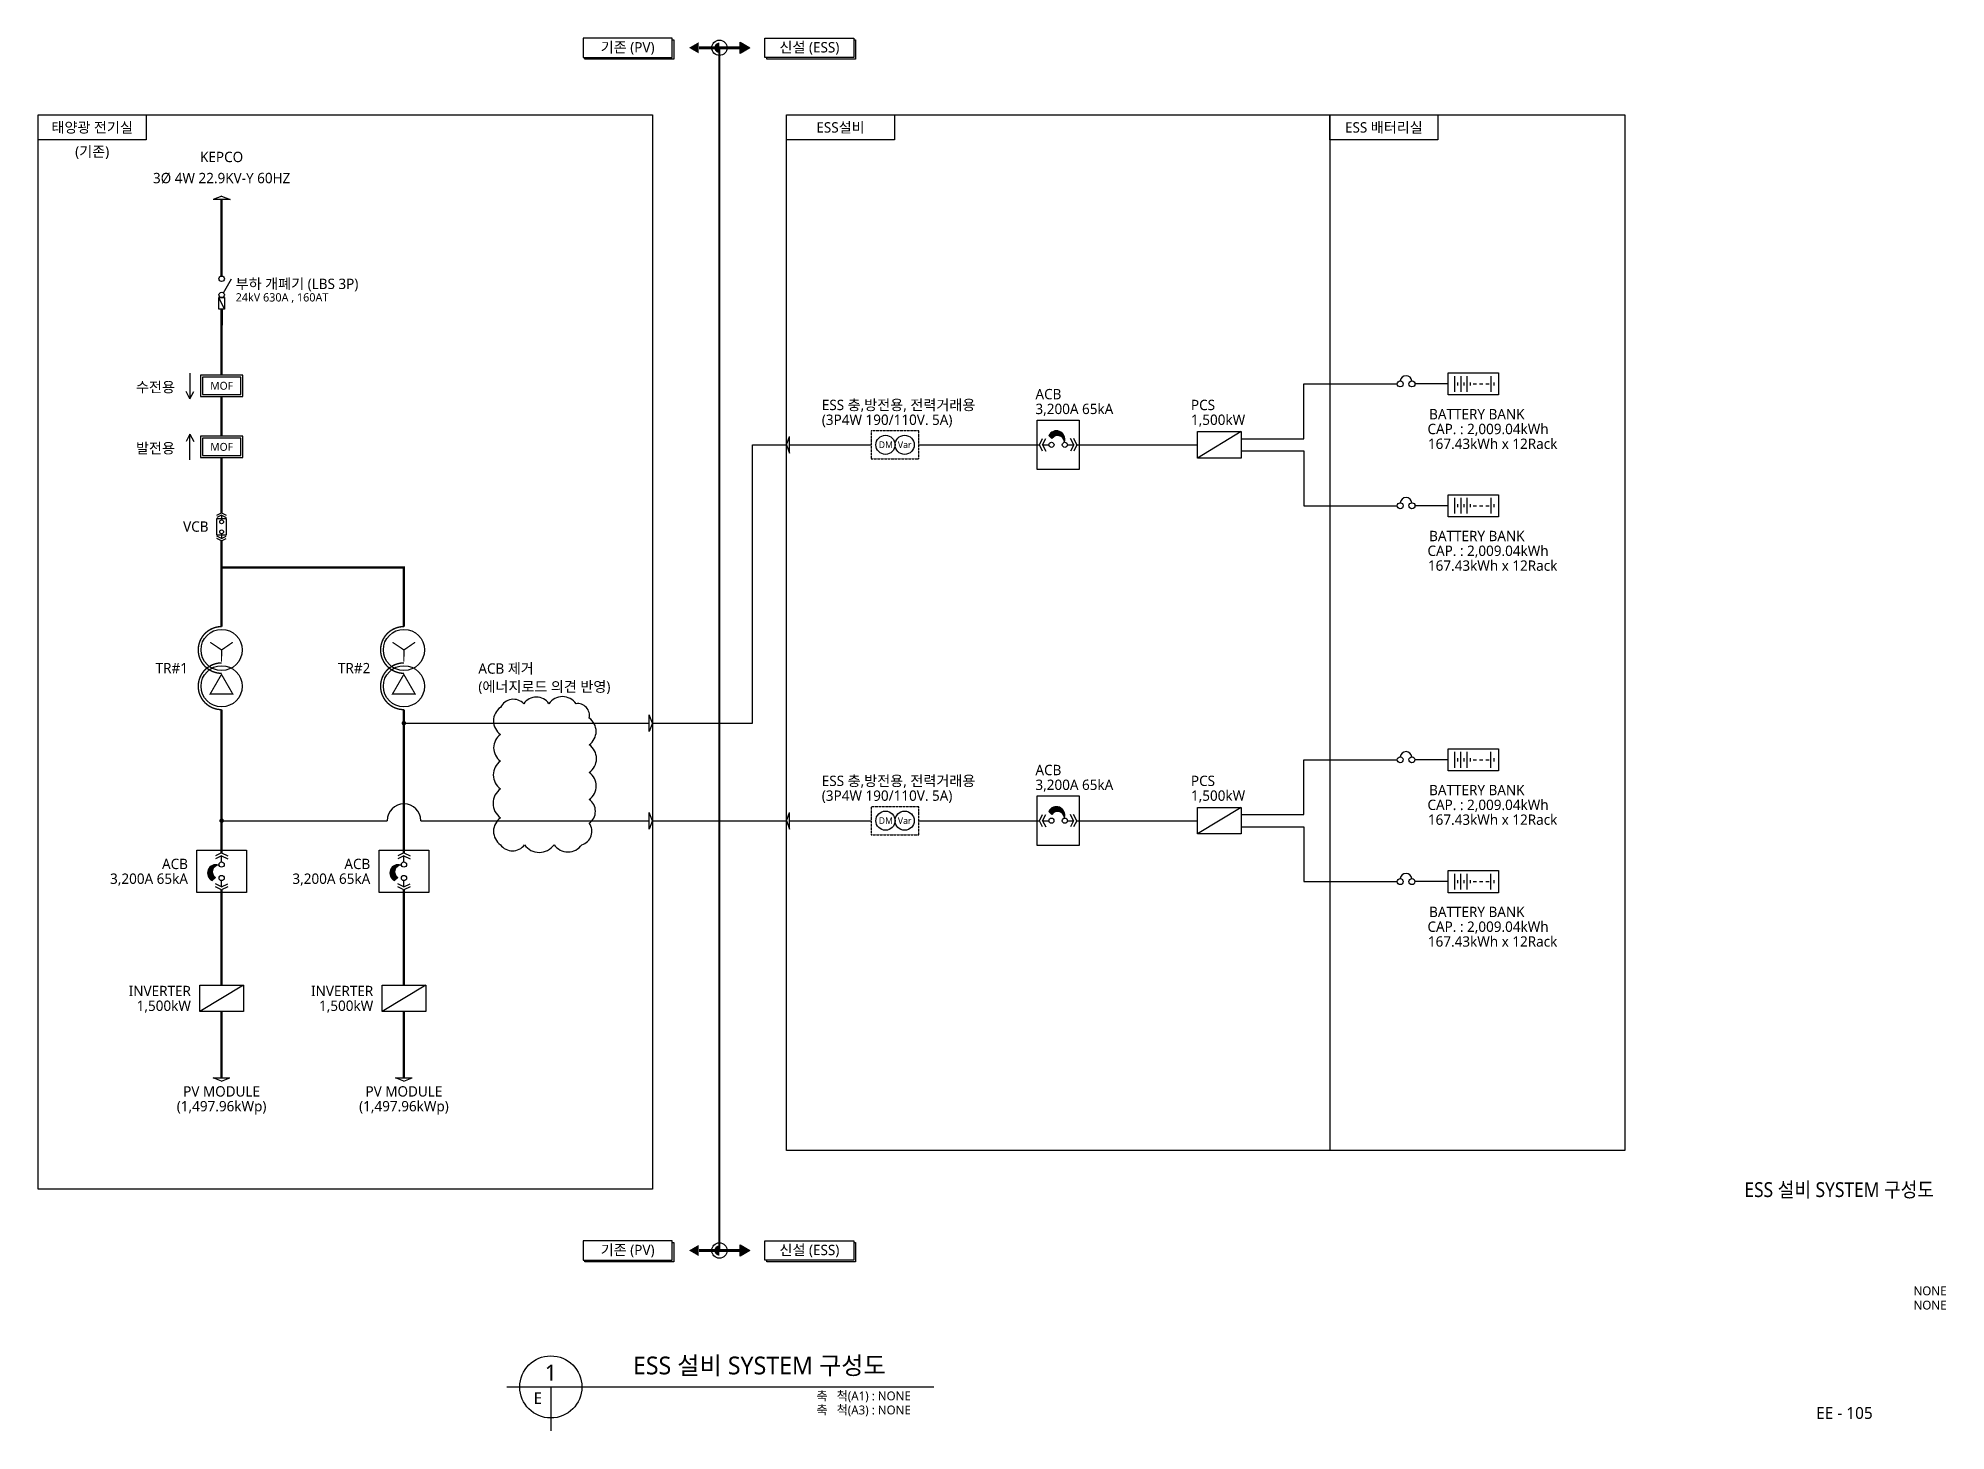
# Model space of a CAD drawing. Header units: millimetres. Extents: x 3366 to 637019, y 0 to 56757.
# Drawn here: x 572535 to 637019, y 2695 to 49788 of the extents above; entities that cross this region are included whole.
import ezdxf
from ezdxf.enums import TextEntityAlignment as Align

# ---------------------------------------------------------------- set-up
doc = ezdxf.new("R2010")
doc.units = ezdxf.units.MM
for name, pattern in [('C4', [19, 16, -1, 1, -1]), ('HIDDEN', [0.375, 0.25, -0.125]), ('LH2', [2.75, 2, -0.75])]:
    doc.linetypes.add(name, pattern=pattern)
for name, color, linetype in [('E-ELEC', 3, 'Continuous'), ('E-LINE', 4, 'Continuous'), ('E-TABL', 1, 'Continuous'), ('E-TEXT', 7, 'Continuous'), ('도면 TITLE', 4, 'Continuous')]:
    doc.layers.add(name, color=color, linetype=linetype)
doc.styles.add('MG', font='malgun.ttf')

msp = doc.modelspace()

# ---------------------------------------------------------------- texts
at = {"layer": 'E-ELEC', "style": 'MG'}
for p in [(578737.1, 38033), (578737.1, 35967.4)]:
    msp.add_text('MOF', height=267.14, dxfattribs=at).set_placement(p, align=Align.MIDDLE)
for s, p in [('DM', (600947.1, 35927.3)), ('Var', (601595.3, 35927.3)), ('DM', (600946.3, 23217)), ('Var', (601594.5, 23217))]:
    msp.add_text(s, height=226.2, dxfattribs=at).set_placement(p)
at = {"layer": 'E-LINE', "style": 'MG'}
msp.add_text('부하 개폐기 (LBS 3P)', height=350, dxfattribs=at).set_placement((579211.9, 41305.1))
at = {"layer": 'E-TEXT', "linetype": 'ByBlock', "style": 'MG'}
for s, p in [('기존 (PV)', (592461.6, 49462.2)), ('신설 (ESS)', (598605.5, 49462.2)), ('기존 (PV)', (592461.6, 8794.3)), ('신설 (ESS)', (598605.5, 8794.3))]:
    msp.add_text(s, height=350, dxfattribs=at).set_placement(p, align=Align.MIDDLE)
at = {"layer": 'E-TEXT', "linetype": 'Continuous', "style": 'MG'}
for s, p in [('태양광 전기실', (574361.9, 46773.9)), ('ESS설비', (599656.3, 46773.9)), ('ESS 배터리실', (618023.3, 46773.9)), ('(기존)', (574361.9, 45935.8))]:
    msp.add_text(s, height=350, dxfattribs=at).set_placement(p, align=Align.MIDDLE)
at = {"layer": 'E-TEXT', "color": 0, "style": 'MG'}
for s, p in [('KEPCO', (578737.5, 45771.1)), ('3Ø 4W 22.9KV-Y 60HZ', (578737.5, 45057.8))]:
    msp.add_text(s, height=350, dxfattribs=at).set_placement(p, align=Align.MIDDLE)
at = {"layer": 'E-TEXT', "style": 'MG'}
msp.add_text('24kV 630A , 160AT', height=280, dxfattribs=at).set_placement((579211.9, 40883.3))
at = {"layer": 'E-TEXT', "linetype": 'Continuous', "style": 'MG'}
for s, p in [('수전용', (575841.4, 37812.1)), ('발전용', (575841.4, 35746.5))]:
    msp.add_text(s, height=350, rotation=360, dxfattribs=at).set_placement(p)
at = {"layer": 'E-TEXT', "style": 'MG'}
for s, p in [('ESS 충,방전용, 전력거래용', (599024.9, 37384.6)), ('(3P4W 190/110V. 5A)', (599024.9, 36884.6)), ('CAP. : 2,009.04kWh', (619497.8, 36573)), ('BATTERY BANK', (619553.2, 37073)), ('167.43kWh x 12Rack', (619511.9, 36072.2)), ('BATTERY BANK', (619553.2, 32953.8)), ('CAP. : 2,009.04kWh', (619497.8, 32453.8)), ('167.43kWh x 12Rack', (619511.9, 31953)), ('ESS 충,방전용, 전력거래용', (599024.1, 24674.4)), ('BATTERY BANK', (619552.5, 24362.8)), ('(3P4W 190/110V. 5A)', (599024.1, 24174.4)), ('CAP. : 2,009.04kWh', (619497.1, 23862.8)), ('167.43kWh x 12Rack', (619511.1, 23362)), ('BATTERY BANK', (619552.5, 20243.5)), ('CAP. : 2,009.04kWh', (619497.1, 19743.5)), ('167.43kWh x 12Rack', (619511.1, 19242.7))]:
    msp.add_text(s, height=350, dxfattribs=at).set_placement(p, align=Align.MIDDLE_LEFT)
at = {"layer": 'E-TEXT', "color": 0, "style": 'MG'}
for s, p in [('ACB', (606245.8, 37751.3)), ('3,200A 65kA', (606245.8, 37251.3)), ('PCS', (611502.5, 37384.6)), ('1,500kW', (611502.5, 36884.6)), ('VCB', (577435.7, 33272.5)), ('ACB', (606245, 25041)), ('3,200A 65kA', (606245, 24541)), ('PCS', (611501.7, 24674.4)), ('1,500kW', (611501.7, 24174.4))]:
    msp.add_text(s, height=350, dxfattribs=at).set_placement(p, align=Align.MIDDLE_LEFT)
for s, p in [('TR#1', (577598.2, 28486.2)), ('TR#2', (583761.4, 28486.2)), ('ACB', (577598.2, 21865.5)), ('ACB', (583761.4, 21865.5)), ('3,200A 65kA', (577598.2, 21365.5)), ('3,200A 65kA', (583761.4, 21365.5))]:
    msp.add_text(s, height=350, dxfattribs=at).set_placement(p, align=Align.MIDDLE_RIGHT)
at = {"layer": 'E-TEXT', "color": 6, "style": 'MG'}
for s, p in [('ACB 제거', (587415, 28471.8)), ('(에너지로드 의견 반영)', (587415, 27860))]:
    msp.add_text(s, height=350, dxfattribs=at).set_placement(p, align=Align.MIDDLE_LEFT)
at = {"layer": 'E-TEXT', "style": 'MG'}
for s, p in [('INVERTER', (577698.6, 17569)), ('INVERTER', (583861.8, 17569)), ('1,500kW', (577698.6, 17069)), ('1,500kW', (583861.8, 17069))]:
    msp.add_text(s, height=350, dxfattribs=at).set_placement(p, align=Align.MIDDLE_RIGHT)
for s, p in [('PV MODULE', (578735.8, 14173.6)), ('PV MODULE', (584899, 14173.6)), ('(1,497.96kWp)', (578735.8, 13673.6)), ('(1,497.96kWp)', (584899, 13673.6))]:
    msp.add_text(s, height=350, dxfattribs=at).set_placement(p, align=Align.MIDDLE_CENTER)
at = {"layer": '도면 TITLE', "style": 'MG', "width": 0.9}
msp.add_text('ESS 설비 SYSTEM 구성도', height=500, dxfattribs=at).set_placement((633415.5, 10851.8), align=Align.MIDDLE_CENTER)
at = {"layer": '도면 TITLE', "style": 'MG'}
for s, p in [('NONE', (637042.1, 7428.5)), ('NONE', (637042.1, 6947)), ('축   척(A1) : NONE', (602033.1, 3875.7)), ('축   척(A3) : NONE', (602033.1, 3400.9))]:
    msp.add_text(s, height=300, dxfattribs=at).set_placement(p, align=Align.MIDDLE_RIGHT)
msp.add_text('ESS 설비 SYSTEM 구성도', height=600, dxfattribs=at).set_placement((592642.2, 4905.4), align=Align.MIDDLE_LEFT)
for s, height, p in [('1', 544.4, (589864.4, 4664.5)), ('E', 388.9, (589426.9, 3802.3))]:
    msp.add_text(s, height=height, dxfattribs=at).set_placement(p, align=Align.MIDDLE)
msp.add_text('EE - 105', height=400, dxfattribs=at).set_placement((633590.9, 3300), align=Align.MIDDLE_CENTER)

# ---------------------------------------------------------------- blocks, each defined once
blk = doc.blocks.new('zw$C711')
at = {"linetype": 'Continuous', "const_width": 76.9}
for points in [[(-237, 3, 1), (-160, 3, 1)], [(-160, 3, -1), (-237, 3, -1)]]:
    blk.add_lwpolyline(points, format="xyb", close=True, dxfattribs=at)

# ---------------------------------------------------------------- hatches: boundary and pattern name
at = {"layer": 'E-ELEC'}
for points in [[(606698.4, 36351.2), (606803.4, 36246.3, -0.7207592), (607223.3, 36141.3, 0.9260311)], [(606697.6, 23641), (606802.6, 23536, -0.7207592), (607222.5, 23431, 0.9260311)], [(578421.9, 21300.5), (578526.9, 21405.5, -0.7207592), (578631.9, 21825.4, 0.9260311)], [(584585.1, 21300.5), (584690.1, 21405.5, -0.7207592), (584795.1, 21825.4, 0.9260311)]]:
    msp.add_hatch(color=256, dxfattribs=at).paths.add_polyline_path(points)
at = {"layer": 'E-TABL', "ltscale": 200}
for points in [[(594865.9, 49652.9), (594535.6, 49462.2), (594865.9, 49271.6)], [(596261.9, 49271.6), (596592.2, 49462.2), (596261.9, 49652.9)], [(594865.9, 8984.9), (594535.6, 8794.3), (594865.9, 8603.6)], [(596261.9, 8603.6), (596592.2, 8794.3), (596261.9, 8984.9)]]:
    msp.add_hatch(color=256, dxfattribs=at).paths.add_polyline_path(points)

# ---------------------------------------------------------------- linework, layer by layer
at = {"color": 6}
msp.add_lwpolyline([(588164.8, 22515.7, 0.5205671), (588973.7, 22515.7, 0.5205671), (589972.6, 22515.7, 0.5205671), (590914.4, 22515.7, 0.5205671), (591162, 23240.6, 0.5205671), (591162, 24048.2, 0.5205671), (591162, 24954.4, 0.5205671), (591162, 25897.5, 0.5205671), (591162, 26796.9, 0.5205671), (590715.8, 27283.6, 0.5205671), (589800.3, 27283.6, 0.5205671), (588950.9, 27283.6, 0.5205671), (588164.8, 27159.6, 0.5205671), (588164.8, 26242.4, 0.5205671), (588164.8, 25344.4, 0.5205671), (588164.8, 24403.1, 0.5205671), (588164.8, 23424.3, 0.5205671)], format="xyb", close=True, dxfattribs=at)
at = {"layer": 'E-ELEC', "linetype": 'Continuous'}
for p, q in [((578739.5, 44443.1), (578456.3, 44335.9)), ((579020.7, 44335.9), (578456.3, 44335.9)), ((578799.5, 41173.9), (579075.1, 41646.4)), ((597830.6, 36036.3), (597937.8, 36319.6)), ((597937.8, 35755.1), (597937.8, 36319.6)), ((593300.1, 26624.3), (593192.9, 26907.5)), ((593192.9, 26343.1), (593192.9, 26907.5)), ((593300.1, 23326.1), (593192.9, 23609.3)), ((593192.9, 23044.9), (593192.9, 23609.3)), ((597829.8, 23326.1), (597937.1, 23609.3)), ((597937.1, 23044.9), (597937.1, 23609.3)), ((578454.6, 14630.9), (579019.1, 14630.9)), ((578735.8, 14523.6), (579019.1, 14630.9)), ((584617.8, 14630.9), (585182.2, 14630.9)), ((584899, 14523.6), (585182.2, 14630.9))]:
    msp.add_line(p, q, dxfattribs=at)
at = {"layer": 'E-ELEC'}
for p, q in [((578834.4, 40625.5), (578640.5, 41013.3)), ((620192, 37722.3), (620192, 38469.6)), ((620192, 38469.6), (621900.1, 38469.6)), ((620405.5, 38362.8), (620405.5, 37829.1)), ((620512.3, 38149.3), (620512.3, 38042.6)), ((620619, 38362.8), (620619, 37829.1)), ((620725.8, 38149.3), (620725.8, 38042.6)), ((620832.6, 38362.8), (620832.6, 37829.1)), ((620939.3, 38149.3), (620939.3, 38042.6)), ((621046.1, 38096), (621152.8, 38096)), ((621259.6, 38096), (621366.3, 38096)), ((621473.1, 38096), (621579.9, 38096)), ((621633.2, 38362.8), (621633.2, 37829.1)), ((621740, 38149.3), (621740, 38042.6)), ((621900.1, 38469.6), (621900.1, 37722.3)), ((621900.1, 37722.3), (620192, 37722.3)), ((606383.5, 36036.3), (606488.5, 36246.3)), ((606488.5, 36036.3), (606593.4, 36246.3)), ((606803.4, 36246.3), (606698.4, 36351.2)), ((607538.2, 36036.3), (607433.2, 36246.3)), ((607643.1, 36036.3), (607538.2, 36246.3)), ((613201.1, 36482), (611724.6, 35590.7)), ((606488.5, 35826.4), (606383.5, 36036.3)), ((606488.5, 36036.3), (606593.4, 35826.4)), ((606488.5, 36036.3), (606698.4, 36036.3)), ((607328.2, 36036.3), (607538.2, 36036.3)), ((607538.2, 36036.3), (607433.2, 35826.4)), ((607643.1, 36036.3), (607538.2, 35826.4)), ((620192, 33603.1), (620192, 34350.4)), ((620192, 34350.4), (621900.1, 34350.4)), ((620405.5, 34243.6), (620405.5, 33709.8)), ((620619, 34243.6), (620619, 33709.8)), ((620832.6, 34243.6), (620832.6, 33709.8)), ((621633.2, 34243.6), (621633.2, 33709.8)), ((621900.1, 34350.4), (621900.1, 33603.1)), ((578580.1, 33656), (578737.1, 33734.5)), ((578737.1, 33656), (578580.1, 33577.5)), ((578737.1, 33734.5), (578894.1, 33656)), ((578737.1, 33656), (578894.1, 33577.5)), ((578737.1, 33656), (578737.1, 33499)), ((621900.1, 33603.1), (620192, 33603.1)), ((620512.3, 34030.1), (620512.3, 33923.3)), ((620725.8, 34030.1), (620725.8, 33923.3)), ((620939.3, 34030.1), (620939.3, 33923.3)), ((621046.1, 33976.7), (621152.8, 33976.7)), ((621259.6, 33976.7), (621366.3, 33976.7)), ((621473.1, 33976.7), (621579.9, 33976.7)), ((621740, 34030.1), (621740, 33923.3)), ((578737.1, 32871.1), (578580.1, 32949.6)), ((578737.1, 33028.1), (578737.1, 32871.1)), ((578737.1, 32871.1), (578894.1, 32949.6)), ((578737.1, 32792.6), (578580.1, 32871.1)), ((578737.1, 32792.6), (578894.1, 32871.1)), ((620191.2, 25012), (620191.2, 25759.3)), ((620191.2, 25759.3), (621899.4, 25759.3)), ((620404.8, 25652.6), (620404.8, 25118.8)), ((620511.5, 25439.1), (620511.5, 25332.3)), ((620618.3, 25652.6), (620618.3, 25118.8)), ((620725, 25439.1), (620725, 25332.3)), ((620831.8, 25652.6), (620831.8, 25118.8)), ((620938.5, 25439.1), (620938.5, 25332.3)), ((621045.3, 25385.7), (621152.1, 25385.7)), ((621258.8, 25385.7), (621365.6, 25385.7)), ((621472.3, 25385.7), (621579.1, 25385.7)), ((621632.5, 25652.6), (621632.5, 25118.8)), ((621739.2, 25439.1), (621739.2, 25332.3)), ((621899.4, 25759.3), (621899.4, 25012)), ((621899.4, 25012), (620191.2, 25012)), ((606382.7, 23326.1), (606487.7, 23536)), ((606487.7, 23116.1), (606382.7, 23326.1)), ((606487.7, 23326.1), (606592.6, 23536)), ((606487.7, 23326.1), (606592.6, 23116.1)), ((606487.7, 23326.1), (606697.6, 23326.1)), ((606802.6, 23536), (606697.6, 23641)), ((607327.4, 23326.1), (607537.4, 23326.1)), ((607537.4, 23326.1), (607432.4, 23536)), ((607537.4, 23326.1), (607432.4, 23116.1)), ((607642.4, 23326.1), (607537.4, 23536)), ((607642.4, 23326.1), (607537.4, 23116.1)), ((613200.3, 23771.7), (611723.8, 22880.4)), ((578736.9, 22245.3), (578526.9, 22140.3)), ((578736.9, 22140.3), (578526.9, 22035.3)), ((578736.9, 22245.3), (578946.8, 22140.3)), ((578736.9, 22140.3), (578946.8, 22035.3)), ((578736.9, 21930.4), (578736.9, 22140.3)), ((584900, 22245.3), (584690.1, 22140.3)), ((584900, 22140.3), (584690.1, 22035.3)), ((584900, 22245.3), (585110, 22140.3)), ((584900, 22140.3), (585110, 22035.3)), ((584900, 21930.4), (584900, 22140.3)), ((578526.9, 21405.5), (578421.9, 21300.5)), ((578736.9, 21090.6), (578736.9, 21300.5)), ((584690.1, 21405.5), (584585.1, 21300.5)), ((584900, 21090.6), (584900, 21300.5)), ((620191.2, 20892.8), (620191.2, 21640.1)), ((620191.2, 21640.1), (621899.4, 21640.1)), ((620404.8, 21533.3), (620404.8, 20999.6)), ((620511.5, 21319.8), (620511.5, 21213.1)), ((620618.3, 21533.3), (620618.3, 20999.6)), ((620725, 21319.8), (620725, 21213.1)), ((620831.8, 21533.3), (620831.8, 20999.6)), ((620938.5, 21319.8), (620938.5, 21213.1)), ((621632.5, 21533.3), (621632.5, 20999.6)), ((621739.2, 21319.8), (621739.2, 21213.1)), ((621899.4, 21640.1), (621899.4, 20892.8)), ((578736.9, 21090.6), (578526.9, 21195.6)), ((578736.9, 20985.6), (578526.9, 21090.6)), ((578736.9, 21090.6), (578946.8, 21195.6)), ((578946.8, 21090.6), (578736.9, 20985.6)), ((584900, 21090.6), (584690.1, 21195.6)), ((584900, 20985.6), (584690.1, 21090.6)), ((584900, 21090.6), (585110, 21195.6)), ((585110, 21090.6), (584900, 20985.6)), ((621899.4, 20892.8), (620191.2, 20892.8)), ((621045.3, 21266.4), (621152.1, 21266.4)), ((621258.8, 21266.4), (621365.6, 21266.4)), ((621472.3, 21266.4), (621579.1, 21266.4)), ((579475.1, 17764.7), (577998.6, 16873.4)), ((585638.3, 17764.7), (584161.8, 16873.4))]:
    msp.add_line(p, q, dxfattribs=at)
at = {"layer": 'E-ELEC', "linetype": 'Continuous'}
for points in [[(578737.5, 44443.1), (579020.7, 44335.9)], [(597830.6, 36038.4), (597937.8, 35755.1)], [(593300.1, 26626.3), (593192.9, 26343.1)], [(593300.1, 23328.1), (593192.9, 23044.9)], [(597829.8, 23328.1), (597937.1, 23044.9)], [(578737.9, 14523.6), (578454.6, 14630.9)], [(584901.1, 14523.6), (584617.8, 14630.9)]]:
    msp.add_lwpolyline(points, dxfattribs=at)
msp.add_lwpolyline([(578834.4, 40625.5), (578640.5, 40625.5), (578640.5, 41013.3), (578834.4, 41013.3)], close=True, dxfattribs=at)
at = {"layer": 'E-ELEC'}
for points in [[(579451.7, 38390.2), (578022.6, 38390.2), (578022.6, 37675.7), (579451.7, 37675.7)], [(579451.7, 36324.7), (578022.6, 36324.7), (578022.6, 35610.2), (579451.7, 35610.2)], [(611724.6, 36482), (613201.1, 36482), (613201.1, 35590.7), (611724.6, 35590.7)], [(578567.9, 33535.7), (578567.9, 32991.4), (578906.3, 32991.4), (578906.3, 33535.7)], [(611723.8, 23771.7), (613200.3, 23771.7), (613200.3, 22880.4), (611723.8, 22880.4)], [(577998.6, 17764.7), (579475.1, 17764.7), (579475.1, 16873.4), (577998.6, 16873.4)], [(584161.8, 17764.7), (585638.3, 17764.7), (585638.3, 16873.4), (584161.8, 16873.4)]]:
    msp.add_lwpolyline(points, close=True, dxfattribs=at)
at = {"layer": 'E-ELEC', "color": 1}
for points in [[(579389, 38327.5), (578085.3, 38327.5), (578085.3, 37738.4), (579389, 37738.4)], [(579389, 36262), (578085.3, 36262), (578085.3, 35672.9), (579389, 35672.9)]]:
    msp.add_lwpolyline(points, close=True, dxfattribs=at)
at = {"layer": 'E-ELEC', "const_width": 46.8}
for points in [[(578737.1, 29890.7, 1), (578737.1, 28309.7, 1)], [(584900.3, 29890.7, 1), (584900.3, 28309.7, 1)], [(578737.1, 28662.7, 1), (578737.1, 27081.7, 1)], [(584900.3, 28662.7, 1), (584900.3, 27081.7, 1)]]:
    msp.add_lwpolyline(points, format="xyb", dxfattribs=at)
at = {"layer": 'E-ELEC', "linetype": 'Continuous', "const_width": 42.3}
for points in [[(579113, 29359.4), (578737.1, 29100.2), (578350.7, 29359.4)], [(578737.1, 29100.2), (578731.9, 28699.3)], [(585276.2, 29359.4), (584900.3, 29100.2), (584513.9, 29359.4)], [(584900.3, 29100.2), (584895.1, 28699.3)], [(578350.7, 27613), (579113, 27613), (578731.9, 28273.1), (578350.7, 27613)], [(584513.9, 27613), (585276.2, 27613), (584895.1, 28273.1), (584513.9, 27613)]]:
    msp.add_lwpolyline(points, dxfattribs=at)
at = {"layer": 'E-ELEC', "linetype": 'Continuous'}
for centre, radius in [((578737.5, 41651.2), 91.7), ((578739.1, 41105), 91.7), ((578737.1, 29100.2), 696.6), ((584900.3, 29100.2), 696.6), ((578737.1, 27872.2), 696.6), ((584900.3, 27872.2), 696.6)]:
    msp.add_circle(centre, radius, dxfattribs=at)
at = {"layer": 'E-ELEC'}
for centre, radius in [((618576.1, 38096), 100.3), ((618972.2, 38096), 100.3), ((601176.2, 36036.3), 324.1), ((601824.5, 36036.3), 324.1), ((606785.9, 36036.3), 87.5), ((607240.7, 36036.3), 87.5), ((618576.1, 33976.7), 100.3), ((618972.2, 33976.7), 100.3), ((578737.1, 33433.6), 65.4), ((578737.1, 33093.5), 65.4), ((618575.3, 25385.7), 100.3), ((618971.4, 25385.7), 100.3), ((601175.4, 23326.1), 324.1), ((601823.7, 23326.1), 324.1), ((606785.1, 23326.1), 87.5), ((607240, 23326.1), 87.5), ((578736.9, 21842.9), 87.5), ((584900, 21842.9), 87.5), ((578736.9, 21388), 87.5), ((584900, 21388), 87.5), ((618575.3, 21266.4), 100.3), ((618971.4, 21266.4), 100.3)]:
    msp.add_circle(centre, radius, dxfattribs=at)
for centre, radius, start, end in [((618774.1, 38172), 199.5, 6.972985, 173.027015), ((606952.7, 36226.1), 283.5, 342.597296, 153.799885), ((606995.8, 36123.8), 228.1, 4.398705, 147.528808), ((618774.1, 34052.7), 199.5, 6.972985, 173.027015), ((618773.4, 25461.7), 199.5, 6.972985, 173.027015), ((606952, 23515.8), 283.5, 342.597296, 153.799885), ((606995, 23413.5), 228.1, 4.398705, 147.528808), ((578547.1, 21554.9), 283.5, 72.597296, 243.799885), ((578649.4, 21598), 228.1, 94.398705, 237.528808), ((584710.3, 21554.9), 283.5, 72.597296, 243.799885), ((584812.6, 21598), 228.1, 94.398705, 237.528808), ((618773.4, 21342.5), 199.5, 6.972985, 173.027015)]:
    msp.add_arc(centre, radius, start, end, dxfattribs=at)
at = {"layer": 'E-LINE'}
for p, q in [((620192, 38096), (619072.5, 38096)), ((596679.1, 26624.3), (596679.1, 36036.3)), ((596679.1, 36036.3), (597829.8, 36036.3)), ((597937.8, 36036.3), (600689.5, 36036.3)), ((602302, 36036.3), (606383.5, 36036.3)), ((620192, 33976.7), (619072.5, 33976.7)), ((593299.3, 26624.3), (596679.1, 26624.3)), ((620191.2, 25385.7), (619071.7, 25385.7)), ((593299.3, 23326.1), (597829.8, 23326.1)), ((597937.1, 23326.1), (600688.7, 23326.1)), ((602301.2, 23326.1), (606382.7, 23326.1)), ((620191.2, 21266.4), (619071.7, 21266.4))]:
    msp.add_line(p, q, dxfattribs=at)
at = {"layer": 'E-LINE', "const_width": 80}
for points in [[(578737.5, 41742.9), (578737.5, 44335.5)], [(578738.2, 40625.5), (578737.1, 38390.2)], [(578737.5, 37675.7), (578737.5, 36324.7)], [(578737.5, 35610.2), (578737.5, 33734.3)], [(578737.5, 29890.9), (578737.1, 32792.6)], [(578737.3, 31890.2), (584900.3, 31890.2), (584900.3, 29890.7)], [(578736.9, 22245.3), (578737.1, 27081.7)], [(584900, 22245.3), (584900.3, 27081.7)], [(578736.9, 20985.6), (578736.9, 17764.7)], [(584900, 20985.6), (584900, 17764.7)], [(578736.9, 16873.4), (578736.9, 14630.9)], [(584900, 16873.4), (584900, 14630.9)]]:
    msp.add_lwpolyline(points, dxfattribs=at)
at = {"layer": 'E-LINE'}
for points in [[(613201.1, 36242.1), (615314.4, 36242.1), (615314.4, 38096), (618475.8, 38096)], [(607643.1, 36036.3), (611724.6, 36036.3)], [(613201.1, 35830.6), (615314.4, 35830.6), (615314.4, 33976.7), (618475.8, 33976.7)], [(584900.2, 26624.3), (593192.9, 26625.3)], [(613200.3, 23531.8), (615313.6, 23531.8), (615313.6, 25385.7), (618475, 25385.7)], [(578736.9, 23326.1), (584331.7, 23326.1)], [(585468.7, 23326.1), (593192.9, 23326.1)], [(607642.4, 23326.1), (611723.8, 23326.1)], [(613200.3, 23120.3), (615313.6, 23120.3), (615313.6, 21266.4), (618475, 21266.4)]]:
    msp.add_lwpolyline(points, dxfattribs=at)
msp.add_arc((584900.2, 23326.1), 568.5, 0, 180, dxfattribs=at)
at = {"layer": 'E-TABL', "linetype": 'C4'}
msp.add_line((597829.8, 47193), (626168.7, 47193), dxfattribs=at)
at = {"layer": 'E-TABL', "ltscale": 2}
for p, q in [((577668, 38461.9), (577668, 37592.9)), ((577668, 37592.9), (577538, 37842.9)), ((577668, 37592.9), (577798, 37842.9)), ((577668, 36396.4), (577538, 36146.4)), ((577668, 36396.4), (577798, 36146.4)), ((577668, 35527.4), (577668, 36396.4))]:
    msp.add_line(p, q, dxfattribs=at)
at = {"layer": 'E-TABL', "linetype": 'ByBlock'}
for points in [[(593963.2, 49788.2), (590960, 49788.2), (590960, 49136.2), (593963.2, 49136.2)], [(597103.9, 49788.2), (600107.1, 49788.2), (600107.1, 49136.2), (597103.9, 49136.2)], [(593963.2, 9120.3), (590960, 9120.3), (590960, 8468.3), (593963.2, 8468.3)], [(597103.9, 9120.3), (600107.1, 9120.3), (600107.1, 8468.3), (597103.9, 8468.3)]]:
    msp.add_lwpolyline(points, close=True, dxfattribs=at)
for points in [[(593963.2, 49729.9), (594021.6, 49729.9), (594021.6, 49077.8), (591018.4, 49077.8), (591018.4, 49136.2)], [(600107.1, 49729.9), (600165.5, 49729.9), (600165.5, 49077.8), (597162.3, 49077.8), (597162.3, 49136.2)], [(593963.2, 9061.9), (594021.6, 9061.9), (594021.6, 8409.9), (591018.4, 8409.9), (591018.4, 8468.3)], [(600107.1, 9061.9), (600165.5, 9061.9), (600165.5, 8409.9), (597162.3, 8409.9), (597162.3, 8468.3)]]:
    msp.add_lwpolyline(points, dxfattribs=at)
at = {"layer": 'E-TABL', "linetype": 'Continuous', "flags": 128}
for points in [[(596592.2, 49462.2), (596261.9, 49271.6), (596261.9, 49652.9)], [(596592.2, 8794.3), (596261.9, 8603.6), (596261.9, 8984.9)]]:
    msp.add_lwpolyline(points, close=True, dxfattribs=at)
at = {"layer": 'E-TABL', "ltscale": 200}
for points in [[(596255.5, 49462.2, 100, 100, 0), (594872.3, 49462.2, 0, 0, 0)], [(596255.5, 8794.3, 100, 100, 0), (594872.3, 8794.3, 0, 0, 0)]]:
    msp.add_lwpolyline(points, format="xyseb", dxfattribs=at)
at = {"layer": 'E-TABL', "linetype": 'Continuous', "flags": 128}
for points in [[(595563.9, 49549, 173.6, 173.6, 1), (595563.9, 49375.4, 0, 0, 0)], [(595563.9, 8881.1, 173.6, 173.6, 1), (595563.9, 8707.5, 0, 0, 0)]]:
    msp.add_lwpolyline(points, format="xyseb", dxfattribs=at)
at = {"layer": 'E-TABL', "linetype": 'HIDDEN', "ltscale": 30, "const_width": 70}
msp.add_lwpolyline([(595563.9, 49462.2), (595563.9, 8794.3)], dxfattribs=at)
at = {"layer": 'E-TABL', "linetype": 'C4'}
msp.add_lwpolyline([(572535.5, 47193), (593298, 47193), (593298, 10870), (572535.5, 10870)], close=True, dxfattribs=at)
at = {"layer": 'E-TABL'}
for points in [[(572535.5, 47193), (576188.4, 47193), (576188.4, 46354.8), (572535.5, 46354.8)], [(597829.8, 47193), (601482.8, 47193), (601482.8, 46354.8), (597829.8, 46354.8)], [(616196.8, 47193), (619849.8, 47193), (619849.8, 46354.8), (616196.8, 46354.8)]]:
    msp.add_lwpolyline(points, close=True, dxfattribs=at)
at = {"layer": 'E-TABL', "linetype": 'C4'}
for points in [[(626168.7, 12169.4), (597829.8, 12169.4), (597829.8, 47193)], [(616196.8, 47193), (616196.8, 12169.4)], [(626168.7, 47193), (626168.7, 12169.4)]]:
    msp.add_lwpolyline(points, dxfattribs=at)
at = {"layer": 'E-TABL', "linetype": 'Continuous'}
for points in [[(606302, 35197.7), (606302, 36874.9), (607724.6, 36874.9), (607724.6, 35197.7)], [(606301.2, 22487.5), (606301.2, 24164.7), (607723.8, 24164.7), (607723.8, 22487.5)], [(579575.5, 20904.2), (577898.2, 20904.2), (577898.2, 22326.7), (579575.5, 22326.7)], [(585738.6, 20904.2), (584061.4, 20904.2), (584061.4, 22326.7), (585738.6, 22326.7)]]:
    msp.add_lwpolyline(points, close=True, dxfattribs=at)
at = {"layer": 'E-TABL', "linetype": 'LH2'}
for points in [[(602302, 36508.3), (600689.5, 36508.3), (600689.5, 35564.4), (602302, 35564.4)], [(602301.2, 23798), (600688.7, 23798), (600688.7, 22854.1), (602301.2, 22854.1)]]:
    msp.add_lwpolyline(points, close=True, dxfattribs=at)
at = {"layer": 'E-TABL', "linetype": 'Continuous'}
for centre in [(595563.9, 49462.2), (595563.9, 8794.3)]:
    msp.add_circle(centre, 259.9, dxfattribs=at)
at = {"layer": '도면 TITLE'}
for p, q in [((588379.2, 4179.8), (602808.9, 4179.8)), ((589864.4, 4179.8), (589864.4, 2694.6))]:
    msp.add_line(p, q, dxfattribs=at)
msp.add_circle((589864.4, 4179.8), 1050.2, dxfattribs=at)

# ---------------------------------------------------------------- block references
at = {"layer": 'E-ELEC', "ltscale": 2}
for p in [(585098.4, 26621.5), (578935.1, 23323.3)]:
    msp.add_blockref('zw$C711', p, dxfattribs=at)

msp.set_redraw_order([(e.dxf.handle, doc.entitydb.next_handle()) for e in msp.query("TEXT MTEXT ATTDEF DIMENSION ARC_DIMENSION")])  # texts and dimensions are drawn at this point

doc.saveas('drawing.dxf')
